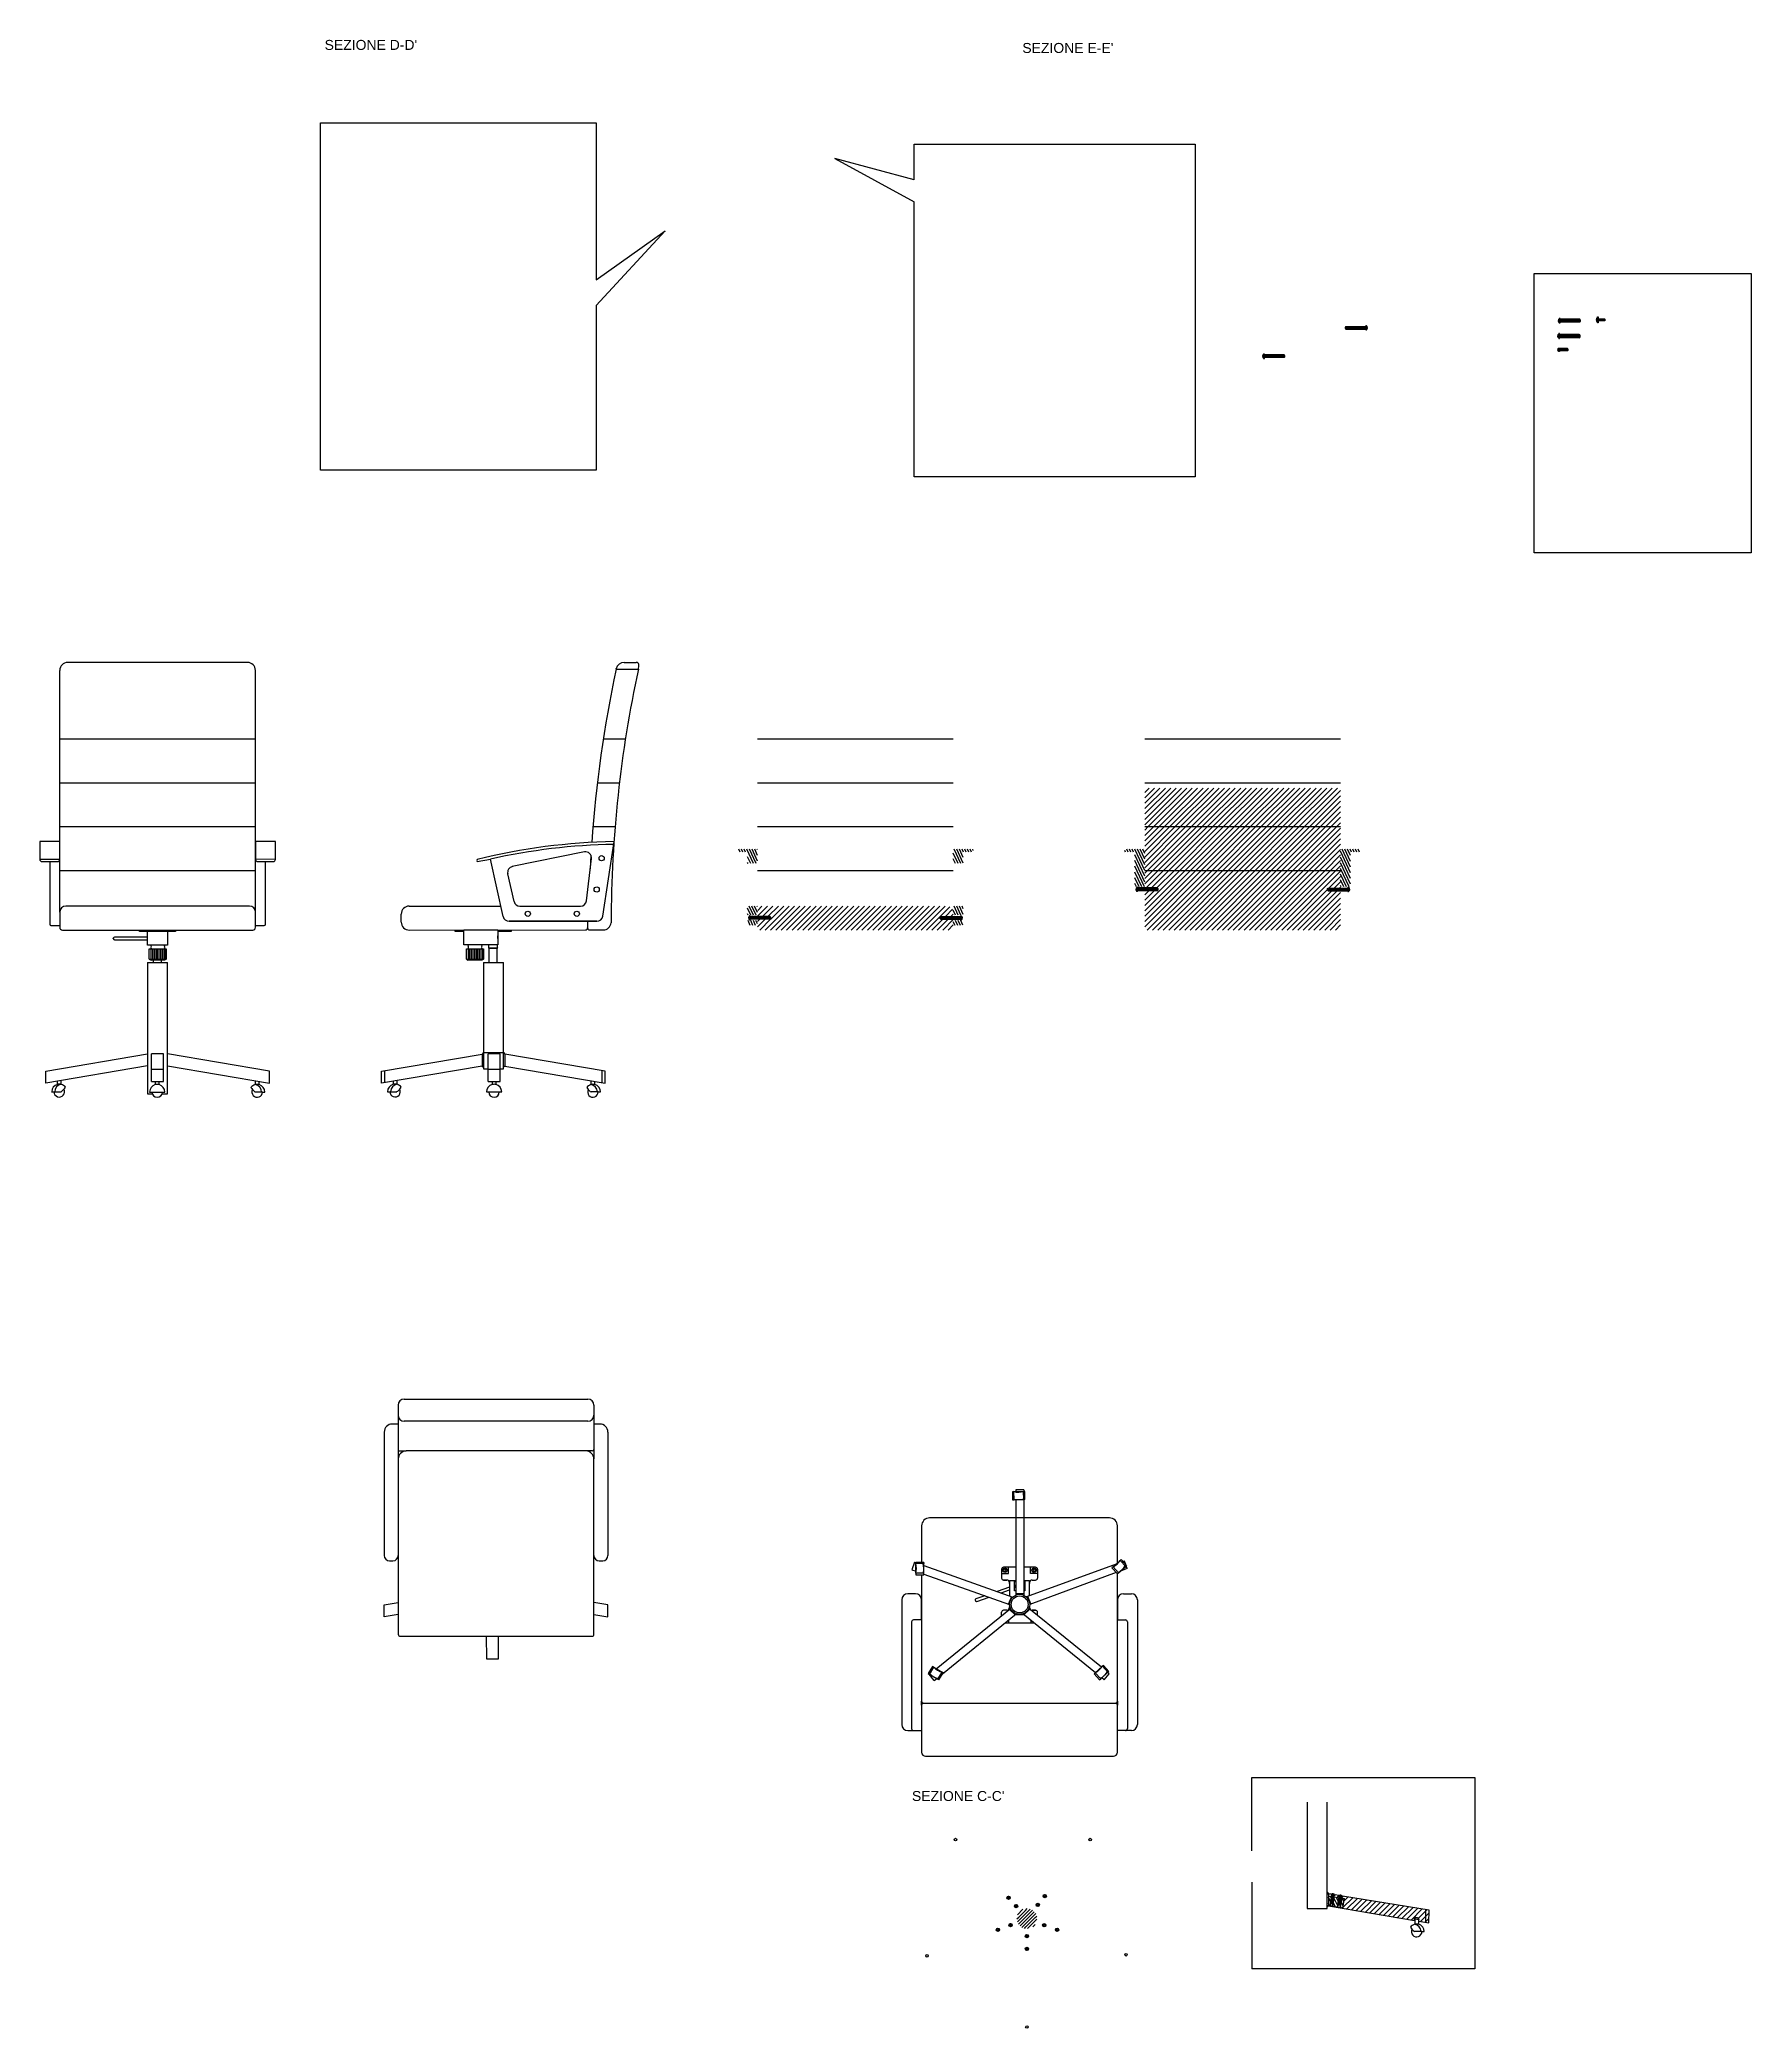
# Model space of a CAD drawing. Header units: millimetres. Extents: x -1085 to 5268, y 134 to 2619.
# Drawn here: x 3938.2 to 4366.7, y 896 to 1393.6 of the extents above; entities that cross this region are included whole.
import ezdxf

# ---------------------------------------------------------------- set-up
doc = ezdxf.new("R2010")
doc.units = ezdxf.units.MM
doc.styles.get("Standard").update_dxf_attribs({"font": 'arial.ttf'})
pattern_1 = [(45, (1871.6144, -69.7985), (-0.6735192, 0.6735192), [])]
pattern_2 = [(115, (1871.6144, -69.79846), (-0.54673017, -0.25494447), [])]
pattern_3 = [(45, (1871.6144, -69.79846), (-0.42656217, 0.42656217), [])]

msp = doc.modelspace()

# ---------------------------------------------------------------- texts
at = {"char_height": 2.5, "attachment_point": 1}
for s, width, insert in [("SEZIONE D-D'", 60.1527, (4009.53, 1393.59)), ("SEZIONE E-E'", 47.4359, (4184.2, 1392.83)), ("SEZIONE C-C'", 42.6733, (4156.56, 955.33))]:
    msp.add_mtext_dynamic_manual_height_columns(s, width=width, gutter_width=12.5, heights=[0], dxfattribs=dict(at, insert=insert))

# ---------------------------------------------------------------- blocks, each defined once
blk = doc.blocks.new('viti3')
for p, q in [((-1.24, 0), (0.35, 0)), ((-1.14, -0.5), (-1.18, 0)), ((-1.02, -0.5), (-1.06, 0)), ((-0.9, -0.5), (-0.94, 0)), ((-0.78, -0.5), (-0.82, 0)), ((-0.66, -0.5), (-0.71, 0)), ((-0.55, -0.5), (-0.59, 0)), ((-0.08, -0.5), (-0.12, 0)), ((0.04, -0.5), (0, 0)), ((0.16, -0.5), (0.12, 0)), ((0.28, -0.5), (0.24, 0)), ((0.4, -0.5), (0.35, 0)), ((0.35, 0), (0.4, 0)), ((0.4, -0.5), (-1.24, -0.5)), ((-0.43, -0.5), (-0.47, 0)), ((-0.31, -0.5), (-0.35, 0)), ((-0.19, -0.5), (-0.24, 0)), ((0.4, -0.5), (0.4, -0.5)), ((0.45, -0.04), (0.45, -0.46))]:
    blk.add_line(p, q)
blk.add_lwpolyline([(-1.41, -0.98), (-1.41, 0.47, -0.414214), (-1.37, 0.5), (-1.27, 0.5, -0.414214), (-1.24, 0.47), (-1.24, -0.98, -0.414214), (-1.27, -1.01), (-1.37, -1.01, -0.414214)], format="xyb", close=True)
for centre, radius, start, end in [((-1.06, -0.25), 0.684, 120.5102, 239.4898), ((0.4, -0.04), 0.0421, 0, 90), ((0.4, -0.46), 0.0421, 270, 0)]:
    blk.add_arc(centre, radius, start, end)

# ---------------------------------------------------------------- hatches: boundary and pattern name
h = msp.add_hatch()
h.set_pattern_fill('ANSI31', color=256, scale=0.3)
h.set_pattern_definition(pattern_1)
h.paths.add_polyline_path([(4263.87, 1180.64), (4260.72, 1180.64), (4260.71, 1180.65), (4260.6, 1180.65), (4260.6, 1181.34), (4263.87, 1181.34), (4263.87, 1181.54), (4263.87, 1185.69), (4214.87, 1185.69), (4214.87, 1181.34), (4217.98, 1181.34), (4218.14, 1181.34), (4218.14, 1180.65), (4214.87, 1180.65), (4214.87, 1180.45), (4214.87, 1171.5, 0.414286), (4215.57, 1170.8), (4263.17, 1170.81, 0.414142), (4263.87, 1171.51)])
h.paths.add_polyline_path([(4263.87, 1206.34), (4214.87, 1206.34), (4214.87, 1196.69), (4263.87, 1196.69)])
h = msp.add_hatch()
h.set_pattern_fill('ANSI31', color=256, scale=0.3)
h.set_pattern_definition(pattern_1)
h.paths.add_polyline_path([(4263.87, 1196.69), (4214.87, 1196.69), (4214.87, 1185.69), (4263.87, 1185.69)])
h = msp.add_hatch()
h.set_pattern_fill('ANSI31', color=256, scale=0.19, angle=70)
h.set_pattern_definition(pattern_2)
h.paths.add_polyline_path([(4115.42, 1176.79), (4115.42, 1174.5), (4117.92, 1174.5), (4117.92, 1175.31), (4117.92, 1176.79)])
h.paths.add_polyline_path([(4117.92, 1173.2), (4115.42, 1173.2), (4115.42, 1172.27, 0.414214), (4115.72, 1171.97), (4117.92, 1171.97)])
h.paths.add_polyline_path([(4117.92, 1190.34), (4115.42, 1190.34), (4115.42, 1187.47), (4117.92, 1187.47)])
h.paths.add_polyline_path([(4117.92, 1191.04), (4112.92, 1191.04), (4112.92, 1190.34), (4117.92, 1190.34)])
h.paths.add_polyline_path([(4169.42, 1176.79), (4166.92, 1176.79), (4166.92, 1175.31), (4166.92, 1174.5), (4169.42, 1174.5)])
h.paths.add_polyline_path([(4169.42, 1173.2), (4166.92, 1173.2), (4166.92, 1171.97), (4169.12, 1171.97, 0.414214), (4169.42, 1172.27)])
h.paths.add_polyline_path([(4169.42, 1190.34), (4166.92, 1190.34), (4166.92, 1187.47), (4169.42, 1187.47)])
h.paths.add_polyline_path([(4171.92, 1191.04), (4166.92, 1191.04), (4166.92, 1190.34), (4171.92, 1190.34)])
h.paths.add_polyline_path([(4214.87, 1190.34), (4212.37, 1190.34), (4212.37, 1181.65), (4214.87, 1181.65)])
h.paths.add_polyline_path([(4214.87, 1191.04), (4209.87, 1191.04), (4209.87, 1190.34), (4214.87, 1190.34)])
h.paths.add_polyline_path([(4268.87, 1191.04), (4263.87, 1191.04), (4263.87, 1190.34), (4268.87, 1190.34)])
h.paths.add_polyline_path([(4266.37, 1190.34), (4263.87, 1190.34), (4263.87, 1181.65), (4266.37, 1181.65)])
h = msp.add_hatch()
h.set_pattern_fill('ANSI31', color=256, scale=0.3)
h.set_pattern_definition(pattern_1)
h.paths.add_polyline_path([(4166.92, 1175.31, 0.414214), (4165.42, 1176.81), (4119.42, 1176.81, 0.414214), (4117.92, 1175.31), (4117.92, 1174.19), (4121.2, 1174.19), (4121.2, 1173.51), (4117.92, 1173.51), (4117.92, 1173.3), (4117.92, 1171.5, 0.414286), (4118.63, 1170.8), (4166.23, 1170.81, 0.414142), (4166.92, 1171.51), (4166.92, 1173.2), (4166.92, 1173.3), (4166.92, 1173.51), (4164.35, 1173.51), (4163.65, 1173.51), (4163.65, 1174.19), (4166.92, 1174.19), (4166.92, 1174.4), (4166.92, 1174.5)])
h = msp.add_hatch()
h.set_pattern_fill('ANSI31', color=256, scale=0.19)
h.set_pattern_definition(pattern_3)
h.paths.add_polyline_path([(4182.82, 923.4, 1), (4187.86, 923.4, 1)])
h.paths.add_polyline_path([(4187.44, 923.4, -1), (4183.24, 923.4, -1)], flags=16)
h = msp.add_hatch()
h.set_pattern_fill('ANSI31', color=256, scale=0.3)
h.set_pattern_definition(pattern_1)
h.paths.add_polyline_path([(4264.35, 929.04), (4264.26, 928.97), (4264.24, 928.83, -0.414214), (4264.22, 928.82), (4264.15, 928.83), (4264.1, 928.51), (4264.81, 928.4), (4264.44, 926.13), (4260.81, 926.75), (4260.81, 926.71), (4260.48, 926.45), (4260.48, 926.35), (4260.81, 926.61), (4282.38, 922.94), (4282.38, 923.33, 0.304606), (4282.38, 923.44), (4282.38, 923.81), (4283.42, 923.63), (4283.42, 923.29, 0.297493), (4283.42, 923.18), (4283.42, 922.76), (4285.19, 922.46), (4285.19, 925.68)])
h.paths.add_polyline_path([(4263.53, 928.93), (4263.45, 928.94, -0.414214), (4263.43, 928.96), (4263.45, 929.09), (4263.4, 929.19), (4262.48, 929.34), (4262.4, 929.27), (4262.32, 928.8), (4263.48, 928.61)])
h.paths.add_polyline_path([(4261.59, 929.39), (4261.53, 929.49), (4260.81, 929.61), (4260.48, 930), (4260.48, 929.9), (4260.81, 929.51), (4260.81, 929.04), (4261.51, 928.93)])
h.paths.add_polyline_path([(4286.01, 925.55), (4285.19, 925.68), (4285.19, 922.46), (4285.98, 922.33)])
h = msp.add_hatch()
h.set_pattern_fill('ANSI31', color=256, scale=0.19, angle=70)
h.set_pattern_definition(pattern_2)
h.paths.add_polyline_path([(4263.48, 928.61), (4262.23, 928.81), (4261.96, 927.12), (4261.87, 926.57), (4263.11, 926.36)])
h.paths.add_polyline_path([(4261.61, 928.91), (4261.34, 927.22), (4261.34, 927.22), (4261.61, 928.91), (4261.61, 928.91), (4261.29, 926.91), (4261.25, 926.67), (4260.81, 926.75), (4260.81, 929.04), (4261.61, 928.91), (4261.34, 927.22), (4261.34, 927.22)])
h.paths.add_polyline_path([(4264.81, 928.4), (4264.1, 928.51), (4263.83, 926.83), (4263.73, 926.25), (4264.44, 926.13)])
h = msp.add_hatch()
h.set_pattern_fill('ANSI31', color=256, scale=0.19)
h.set_pattern_definition(pattern_3)
h.paths.add_polyline_path([(4187.44, 923.4, 1), (4183.24, 923.4, 1)])

# ---------------------------------------------------------------- linework, layer by layer
for p, q in [((4157.09, 1358.56), (4137.25, 1363.89)), ((4137.25, 1363.89), (4157.09, 1353.03)), ((4077.48, 1333.55), (4094.82, 1345.83)), ((4094.82, 1345.83), (4077.48, 1327.15)), ((4318.59, 1323.84), (4318.59, 1322.8)), ((4265.36, 1321.19), (4265.25, 1321.88)), ((4265.51, 1321.19), (4265.4, 1321.88)), ((4265.66, 1321.19), (4265.55, 1321.88)), ((4265.81, 1321.19), (4265.7, 1321.88)), ((4265.96, 1321.19), (4265.85, 1321.88)), ((4266.11, 1321.19), (4266, 1321.88)), ((4266.26, 1321.19), (4266.15, 1321.88)), ((4266.41, 1321.19), (4266.3, 1321.88)), ((4266.56, 1321.19), (4266.45, 1321.88)), ((4266.71, 1321.19), (4266.6, 1321.88)), ((4266.86, 1321.19), (4266.75, 1321.88)), ((4267.01, 1321.19), (4266.9, 1321.88)), ((4267.16, 1321.19), (4267.05, 1321.88)), ((4267.31, 1321.19), (4267.2, 1321.88)), ((4267.31, 1321.19), (4267.2, 1321.88)), ((4267.46, 1321.19), (4267.35, 1321.88)), ((4267.61, 1321.19), (4267.5, 1321.88)), ((4267.76, 1321.19), (4267.65, 1321.88)), ((4267.91, 1321.19), (4267.8, 1321.88)), ((4268.06, 1321.19), (4267.95, 1321.88)), ((4268.21, 1321.19), (4268.1, 1321.88)), ((4268.36, 1321.19), (4268.25, 1321.88)), ((4268.51, 1321.19), (4268.4, 1321.88)), ((4268.66, 1321.19), (4268.55, 1321.88)), ((4268.81, 1321.19), (4268.7, 1321.88)), ((4268.96, 1321.19), (4268.85, 1321.88)), ((4269.11, 1321.19), (4269, 1321.88)), ((4269.26, 1321.19), (4269.15, 1321.88)), ((4269.41, 1321.19), (4269.3, 1321.88)), ((4269.56, 1321.19), (4269.45, 1321.88)), ((4269.71, 1321.19), (4269.6, 1321.88)), ((4269.86, 1321.19), (4269.75, 1321.88)), ((4270.01, 1321.19), (4269.9, 1321.88)), ((4270.34, 1321.02), (4270.34, 1322.06)), ((4318.46, 1320.06), (4318.46, 1318.91)), ((4318.49, 1318.88), (4318.63, 1318.88)), ((4318.79, 1319.88), (4318.94, 1319)), ((4318.92, 1323.67), (4319.03, 1322.98)), ((4318.94, 1319.88), (4319.09, 1319)), ((4319.07, 1323.67), (4319.18, 1322.98)), ((4319.09, 1319.88), (4319.24, 1319)), ((4319.22, 1323.67), (4319.33, 1322.98)), ((4319.24, 1319.88), (4319.39, 1319)), ((4319.37, 1323.67), (4319.48, 1322.98)), ((4319.39, 1319.88), (4319.54, 1319)), ((4319.52, 1323.67), (4319.63, 1322.98)), ((4319.54, 1319.88), (4319.69, 1319)), ((4319.67, 1323.67), (4319.78, 1322.98)), ((4319.69, 1319.88), (4319.84, 1319)), ((4319.82, 1323.67), (4319.93, 1322.98)), ((4319.84, 1319.88), (4319.99, 1319)), ((4319.97, 1323.67), (4320.08, 1322.98)), ((4319.99, 1319.88), (4320.14, 1319)), ((4320.12, 1323.67), (4320.23, 1322.98)), ((4320.14, 1319.88), (4320.29, 1319)), ((4320.27, 1323.67), (4320.38, 1322.98)), ((4320.29, 1319.88), (4320.44, 1319)), ((4320.42, 1323.67), (4320.53, 1322.98)), ((4320.44, 1319.88), (4320.59, 1319)), ((4320.57, 1323.67), (4320.68, 1322.98)), ((4320.59, 1319.88), (4320.74, 1319)), ((4320.72, 1323.67), (4320.83, 1322.98)), ((4320.74, 1319.88), (4320.89, 1319)), ((4320.87, 1323.67), (4320.98, 1322.98)), ((4320.89, 1319.88), (4321.04, 1319)), ((4321.02, 1323.67), (4321.13, 1322.98)), ((4321.04, 1319.88), (4321.19, 1319)), ((4321.17, 1323.67), (4321.28, 1322.98)), ((4321.19, 1319.88), (4321.34, 1319)), ((4321.32, 1323.67), (4321.43, 1322.98)), ((4321.34, 1319.88), (4321.49, 1319)), ((4321.47, 1323.67), (4321.58, 1322.98)), ((4321.49, 1319.88), (4321.64, 1319)), ((4321.49, 1319.88), (4321.64, 1319)), ((4321.62, 1323.67), (4321.73, 1322.98)), ((4321.62, 1323.67), (4321.73, 1322.98)), ((4321.64, 1319.88), (4321.79, 1319)), ((4321.77, 1323.67), (4321.88, 1322.98)), ((4321.79, 1319.88), (4321.94, 1319)), ((4321.92, 1323.67), (4322.03, 1322.98)), ((4321.94, 1319.88), (4322.09, 1319)), ((4322.07, 1323.67), (4322.18, 1322.98)), ((4322.09, 1319.88), (4322.24, 1319)), ((4322.22, 1323.67), (4322.33, 1322.98)), ((4322.24, 1319.88), (4322.39, 1319)), ((4322.37, 1323.67), (4322.48, 1322.98)), ((4322.39, 1319.88), (4322.54, 1319)), ((4322.52, 1323.67), (4322.63, 1322.98)), ((4322.54, 1319.88), (4322.69, 1319)), ((4322.67, 1323.67), (4322.78, 1322.98)), ((4322.69, 1319.88), (4322.84, 1319)), ((4322.82, 1323.67), (4322.93, 1322.98)), ((4322.84, 1319.88), (4322.99, 1319)), ((4322.97, 1323.67), (4323.08, 1322.98)), ((4322.99, 1319.88), (4323.14, 1319)), ((4323.12, 1323.67), (4323.23, 1322.98)), ((4323.14, 1319.88), (4323.29, 1319)), ((4323.27, 1323.67), (4323.38, 1322.98)), ((4323.29, 1319.88), (4323.44, 1319)), ((4323.42, 1323.67), (4323.53, 1322.98)), ((4323.44, 1319.88), (4323.59, 1319)), ((4323.57, 1323.67), (4323.68, 1322.98)), ((4323.6, 1319.01), (4323.72, 1319.12)), ((4244.58, 1314.94), (4244.58, 1313.91)), ((4244.92, 1314.77), (4245.03, 1314.09)), ((4245.07, 1314.77), (4245.18, 1314.09)), ((4245.22, 1314.77), (4245.33, 1314.09)), ((4245.37, 1314.77), (4245.48, 1314.09)), ((4245.52, 1314.77), (4245.63, 1314.09)), ((4245.67, 1314.77), (4245.78, 1314.09)), ((4245.82, 1314.77), (4245.93, 1314.09)), ((4245.97, 1314.77), (4246.08, 1314.09)), ((4246.12, 1314.77), (4246.23, 1314.09)), ((4246.27, 1314.77), (4246.38, 1314.09)), ((4246.42, 1314.77), (4246.53, 1314.09)), ((4246.57, 1314.77), (4246.68, 1314.09)), ((4246.72, 1314.77), (4246.83, 1314.09)), ((4246.87, 1314.77), (4246.98, 1314.09)), ((4247.02, 1314.77), (4247.13, 1314.09)), ((4247.17, 1314.77), (4247.28, 1314.09)), ((4247.32, 1314.77), (4247.43, 1314.09)), ((4247.47, 1314.77), (4247.58, 1314.09)), ((4247.62, 1314.77), (4247.73, 1314.09)), ((4247.62, 1314.77), (4247.73, 1314.09)), ((4247.77, 1314.77), (4247.88, 1314.09)), ((4247.92, 1314.77), (4248.03, 1314.09)), ((4248.07, 1314.77), (4248.18, 1314.09)), ((4248.22, 1314.77), (4248.33, 1314.09)), ((4248.37, 1314.77), (4248.48, 1314.09)), ((4248.52, 1314.77), (4248.63, 1314.09)), ((4248.67, 1314.77), (4248.78, 1314.09)), ((4248.82, 1314.77), (4248.93, 1314.09)), ((4248.97, 1314.77), (4249.08, 1314.09)), ((4249.12, 1314.77), (4249.23, 1314.09)), ((4249.27, 1314.77), (4249.38, 1314.09)), ((4249.42, 1314.77), (4249.53, 1314.09)), ((4249.57, 1314.77), (4249.68, 1314.09)), ((4318.76, 1316.37), (4318.86, 1315.75)), ((4318.91, 1316.37), (4319.01, 1315.75)), ((4319.06, 1316.37), (4319.16, 1315.75)), ((4319.21, 1316.37), (4319.31, 1315.75)), ((4319.36, 1316.37), (4319.46, 1315.75)), ((4319.51, 1316.37), (4319.61, 1315.75)), ((4319.66, 1316.37), (4319.76, 1315.75)), ((4319.81, 1316.37), (4319.91, 1315.75)), ((4319.96, 1316.37), (4320.06, 1315.75)), ((4320.11, 1316.37), (4320.21, 1315.75)), ((4320.26, 1316.37), (4320.36, 1315.75)), ((4320.41, 1316.37), (4320.51, 1315.75)), ((4320.56, 1316.37), (4320.66, 1315.76)), ((3943.23, 1175.31), (3943.23, 1235.8)), ((3990.23, 1237.8), (3945.23, 1237.8)), ((3992.23, 1175.37), (3992.23, 1235.8)), ((4082.53, 1236.14), (4082.55, 1236.23)), ((4082.53, 1236.14), (4088.08, 1236.14)), ((4084.5, 1237.8), (4087.54, 1237.8)), ((4088.08, 1236.14), (4088.23, 1236.97)), ((3943.23, 1218.69), (3992.23, 1218.69)), ((4079.3, 1218.69), (4084.85, 1218.69)), ((4117.92, 1218.69), (4166.92, 1218.69)), ((4214.87, 1218.69), (4263.87, 1218.69)), ((3943.23, 1207.69), (3992.23, 1207.69)), ((4077.8, 1207.69), (4083.35, 1207.69)), ((4117.92, 1207.69), (4166.92, 1207.69)), ((4214.87, 1207.69), (4263.87, 1207.69)), ((3943.23, 1196.69), (3992.23, 1196.69)), ((4076.71, 1196.69), (4082.26, 1196.69)), ((4117.92, 1196.69), (4166.92, 1196.69)), ((4214.87, 1196.69), (4263.87, 1196.69)), ((3943.23, 1192.97), (3940.73, 1192.97)), ((4074.55, 1190.36), (4056.52, 1186.68)), ((4076.21, 1189.52), (4076.04, 1186.11)), ((4079.16, 1174.31), (4081.98, 1192.94)), ((3943.23, 1188.47), (3938.23, 1188.47)), ((3940.73, 1187.97), (3940.73, 1172.27)), ((3943.23, 1185.69), (3992.23, 1185.69)), ((3997.23, 1188.51), (3992.23, 1188.47)), ((3994.73, 1172.27), (3994.73, 1187.97)), ((4047.74, 1187.94), (4051.08, 1188.56)), ((4054.25, 1174.18), (4051.08, 1188.56)), ((4056.96, 1177.95), (4055.37, 1184.87)), ((4075.11, 1178.12), (4076.34, 1188.72)), ((4117.92, 1185.69), (4166.92, 1185.69)), ((4214.87, 1185.69), (4263.87, 1185.69)), ((4212.85, 1181.51), (4212.85, 1180.47)), ((4213.03, 1181.54), (4212.88, 1181.54)), ((4213.03, 1180.44), (4212.88, 1180.44)), ((4213.06, 1180.47), (4213.06, 1181.51)), ((4217.98, 1181.34), (4213.06, 1181.34)), ((4217.98, 1180.65), (4213.06, 1180.65)), ((4213.19, 1181.34), (4213.3, 1180.65)), ((4213.34, 1181.34), (4213.45, 1180.65)), ((4213.49, 1181.34), (4213.6, 1180.65)), ((4213.64, 1181.34), (4213.75, 1180.65)), ((4213.79, 1181.34), (4213.9, 1180.65)), ((4213.94, 1181.34), (4214.05, 1180.65)), ((4214.09, 1181.34), (4214.2, 1180.65)), ((4214.24, 1181.34), (4214.35, 1180.65)), ((4214.39, 1181.34), (4214.5, 1180.65)), ((4214.54, 1181.34), (4214.65, 1180.65)), ((4214.69, 1181.34), (4214.8, 1180.65)), ((4214.84, 1181.34), (4214.95, 1180.65)), ((4214.99, 1181.34), (4215.1, 1180.65)), ((4215.14, 1181.34), (4215.25, 1180.65)), ((4215.29, 1181.34), (4215.4, 1180.65)), ((4215.44, 1181.34), (4215.55, 1180.65)), ((4215.59, 1181.34), (4215.7, 1180.65)), ((4215.74, 1181.34), (4215.85, 1180.65)), ((4215.89, 1181.34), (4216, 1180.65)), ((4215.89, 1181.34), (4216, 1180.65)), ((4216.04, 1181.34), (4216.15, 1180.65)), ((4216.19, 1181.34), (4216.3, 1180.65)), ((4216.34, 1181.34), (4216.45, 1180.65)), ((4216.49, 1181.34), (4216.6, 1180.65)), ((4216.64, 1181.34), (4216.75, 1180.65)), ((4216.79, 1181.34), (4216.9, 1180.65)), ((4216.94, 1181.34), (4217.05, 1180.65)), ((4217.09, 1181.34), (4217.2, 1180.65)), ((4217.24, 1181.34), (4217.35, 1180.65)), ((4217.39, 1181.34), (4217.5, 1180.65)), ((4217.54, 1181.34), (4217.65, 1180.65)), ((4217.69, 1181.34), (4217.8, 1180.65)), ((4217.84, 1181.34), (4217.95, 1180.65)), ((4218.11, 1181.22), (4218, 1181.33)), ((4218.11, 1180.77), (4218, 1180.66)), ((4218.12, 1181.2), (4218.12, 1180.79)), ((4260.6, 1180.79), (4260.6, 1181.19)), ((4260.61, 1181.21), (4260.71, 1181.32)), ((4260.61, 1180.76), (4260.71, 1180.65)), ((4260.74, 1181.33), (4265.66, 1181.33)), ((4260.74, 1180.64), (4265.66, 1180.64)), ((4260.88, 1180.64), (4260.77, 1181.33)), ((4261.03, 1180.64), (4260.92, 1181.33)), ((4261.18, 1180.64), (4261.07, 1181.33)), ((4261.33, 1180.64), (4261.22, 1181.33)), ((4261.48, 1180.64), (4261.37, 1181.33)), ((4261.63, 1180.64), (4261.52, 1181.33)), ((4261.78, 1180.64), (4261.67, 1181.33)), ((4261.93, 1180.64), (4261.82, 1181.33)), ((4262.08, 1180.64), (4261.97, 1181.33)), ((4262.23, 1180.64), (4262.12, 1181.33)), ((4262.38, 1180.64), (4262.27, 1181.33)), ((4262.53, 1180.64), (4262.42, 1181.33)), ((4262.68, 1180.64), (4262.57, 1181.33)), ((4262.83, 1180.64), (4262.72, 1181.33)), ((4262.83, 1180.64), (4262.72, 1181.33)), ((4262.98, 1180.64), (4262.87, 1181.33)), ((4263.13, 1180.64), (4263.02, 1181.33)), ((4263.28, 1180.64), (4263.17, 1181.33)), ((4263.43, 1180.64), (4263.32, 1181.33)), ((4263.58, 1180.64), (4263.47, 1181.33)), ((4263.73, 1180.64), (4263.62, 1181.33)), ((4263.88, 1180.64), (4263.77, 1181.33)), ((4264.03, 1180.64), (4263.92, 1181.33)), ((4264.18, 1180.64), (4264.07, 1181.33)), ((4264.33, 1180.64), (4264.22, 1181.33)), ((4264.48, 1180.64), (4264.37, 1181.33)), ((4264.63, 1180.64), (4264.52, 1181.33)), ((4264.78, 1180.64), (4264.67, 1181.33)), ((4264.93, 1180.64), (4264.82, 1181.33)), ((4265.08, 1180.64), (4264.97, 1181.33)), ((4265.23, 1180.64), (4265.12, 1181.33)), ((4265.38, 1180.64), (4265.27, 1181.33)), ((4265.53, 1180.64), (4265.42, 1181.33)), ((4265.66, 1181.51), (4265.66, 1180.47)), ((4265.69, 1181.54), (4265.83, 1181.54)), ((4265.69, 1180.44), (4265.83, 1180.44)), ((4265.86, 1180.47), (4265.86, 1181.51)), ((3943.23, 1175.31), (3943.23, 1171.5)), ((3990.73, 1176.81), (3944.73, 1176.81)), ((3992.23, 1171.51), (3992.23, 1175.31)), ((4028.72, 1172.82), (4028.72, 1174.82)), ((4030.72, 1176.82), (4053.67, 1176.82)), ((4058.42, 1176.79), (4073.62, 1176.79)), ((3941.03, 1171.97), (3943.23, 1171.97)), ((3943.93, 1170.8), (3991.53, 1170.81)), ((3992.23, 1171.97), (3994.43, 1171.97)), ((4030.72, 1170.82), (4074.86, 1170.83)), ((4042.23, 1170.45), (4042.23, 1170.83)), ((4044.36, 1170.45), (4042.23, 1170.45)), ((4056.2, 1170.45), (4052.92, 1170.45)), ((4077.67, 1173.01), (4055.71, 1173.01)), ((4055.71, 1173.01), (4077.67, 1173.01)), ((4056.2, 1170.83), (4056.2, 1170.45)), ((4075.36, 1173.01), (4075.36, 1171.33)), ((4075.86, 1170.83), (4079.28, 1170.83)), ((4115.89, 1174.37), (4115.89, 1173.33)), ((4116.22, 1174.19), (4116.33, 1173.51)), ((4116.37, 1174.19), (4116.48, 1173.51)), ((4116.52, 1174.19), (4116.63, 1173.51)), ((4116.67, 1174.19), (4116.78, 1173.51)), ((4116.82, 1174.19), (4116.93, 1173.51)), ((4116.97, 1174.19), (4117.08, 1173.51)), ((4117.12, 1174.19), (4117.23, 1173.51)), ((4117.27, 1174.19), (4117.38, 1173.51)), ((4117.42, 1174.19), (4117.53, 1173.51)), ((4117.57, 1174.19), (4117.68, 1173.51)), ((4117.72, 1174.19), (4117.83, 1173.51)), ((4117.87, 1174.19), (4117.98, 1173.51)), ((4118.02, 1174.19), (4118.13, 1173.51)), ((4118.17, 1174.19), (4118.28, 1173.51)), ((4118.32, 1174.19), (4118.43, 1173.51)), ((4118.47, 1174.19), (4118.58, 1173.51)), ((4118.62, 1174.19), (4118.73, 1173.51)), ((4118.77, 1174.19), (4118.88, 1173.51)), ((4118.92, 1174.19), (4119.03, 1173.51)), ((4118.92, 1174.19), (4119.03, 1173.51)), ((4119.07, 1174.19), (4119.18, 1173.51)), ((4119.22, 1174.19), (4119.33, 1173.51)), ((4119.37, 1174.19), (4119.48, 1173.51)), ((4119.52, 1174.19), (4119.63, 1173.51)), ((4119.67, 1174.19), (4119.78, 1173.51)), ((4119.82, 1174.19), (4119.93, 1173.51)), ((4119.97, 1174.19), (4120.08, 1173.51)), ((4120.12, 1174.19), (4120.23, 1173.51)), ((4120.27, 1174.19), (4120.38, 1173.51)), ((4120.42, 1174.19), (4120.53, 1173.51)), ((4120.57, 1174.19), (4120.68, 1173.51)), ((4120.72, 1174.19), (4120.83, 1173.51)), ((4120.87, 1174.19), (4120.98, 1173.51)), ((4163.93, 1173.51), (4163.82, 1174.19)), ((4164.08, 1173.51), (4163.97, 1174.19)), ((4164.23, 1173.51), (4164.12, 1174.19)), ((4164.38, 1173.51), (4164.27, 1174.19)), ((4164.53, 1173.51), (4164.42, 1174.19)), ((4164.68, 1173.51), (4164.57, 1174.19)), ((4164.83, 1173.51), (4164.72, 1174.19)), ((4164.98, 1173.51), (4164.87, 1174.19)), ((4165.13, 1173.51), (4165.02, 1174.19)), ((4165.28, 1173.51), (4165.17, 1174.19)), ((4165.43, 1173.51), (4165.32, 1174.19)), ((4165.58, 1173.51), (4165.47, 1174.19)), ((4165.73, 1173.51), (4165.62, 1174.19)), ((4165.88, 1173.51), (4165.77, 1174.19)), ((4165.88, 1173.51), (4165.77, 1174.19)), ((4166.03, 1173.51), (4165.92, 1174.19)), ((4166.18, 1173.51), (4166.07, 1174.19)), ((4166.33, 1173.51), (4166.22, 1174.19)), ((4166.48, 1173.51), (4166.37, 1174.19)), ((4166.63, 1173.51), (4166.52, 1174.19)), ((4166.78, 1173.51), (4166.67, 1174.19)), ((4166.93, 1173.51), (4166.82, 1174.19)), ((4167.08, 1173.51), (4166.97, 1174.19)), ((4167.23, 1173.51), (4167.12, 1174.19)), ((4167.38, 1173.51), (4167.27, 1174.19)), ((4167.53, 1173.51), (4167.42, 1174.19)), ((4167.68, 1173.51), (4167.57, 1174.19)), ((4167.83, 1173.51), (4167.72, 1174.19)), ((4167.98, 1173.51), (4167.87, 1174.19)), ((4168.13, 1173.51), (4168.02, 1174.19)), ((4168.28, 1173.51), (4168.17, 1174.19)), ((4168.43, 1173.51), (4168.32, 1174.19)), ((4168.58, 1173.51), (4168.47, 1174.19)), ((4168.91, 1173.33), (4168.91, 1174.37)), ((3956.64, 1168.69), (3956.64, 1168.77)), ((3965.23, 1169.07), (3956.94, 1169.07)), ((3956.94, 1168.39), (3965.23, 1168.39)), ((3965.65, 1166.12), (3969.89, 1166.12)), ((3966.05, 1166.12), (3966.05, 1163.51)), ((3966.45, 1166.12), (3966.45, 1163.51)), ((3966.85, 1166.12), (3966.85, 1163.51)), ((3967.25, 1166.12), (3967.25, 1163.51)), ((3967.65, 1166.12), (3967.65, 1163.51)), ((3968.05, 1166.12), (3968.05, 1163.51)), ((3968.45, 1166.12), (3968.45, 1163.51)), ((3968.85, 1166.12), (3968.85, 1163.51)), ((3969.25, 1166.12), (3969.25, 1163.51)), ((3969.65, 1166.12), (3969.65, 1163.51)), ((4045.04, 1166.14), (4049.28, 1166.14)), ((4045.44, 1166.14), (4045.44, 1163.53)), ((4045.84, 1166.14), (4045.84, 1163.53)), ((4046.24, 1166.14), (4046.24, 1163.53)), ((4046.64, 1166.14), (4046.64, 1163.53)), ((4047.04, 1166.14), (4047.04, 1163.53)), ((4047.44, 1166.14), (4047.44, 1163.53)), ((4047.84, 1166.14), (4047.84, 1163.53)), ((4048.24, 1166.14), (4048.24, 1163.53)), ((4048.64, 1166.14), (4048.64, 1163.53)), ((4049.04, 1166.14), (4049.04, 1163.53)), ((4050.7, 1166.19), (4050.54, 1166.37)), ((4050.7, 1162.67), (4050.7, 1166.19)), ((4052.69, 1166.19), (4050.7, 1166.19)), ((4052.85, 1166.37), (4052.69, 1166.19)), ((4052.7, 1162.67), (4052.69, 1166.19)), ((4052.92, 1168.71), (4052.92, 1169.39)), ((3965.23, 1162.66), (3965.23, 1129.8)), ((3965.23, 1162.66), (3970.23, 1162.66)), ((3965.65, 1163.51), (3969.89, 1163.51)), ((3965.65, 1163.51), (3966.08, 1163.28)), ((3966.73, 1162.66), (3966.73, 1163.28)), ((3968.73, 1162.66), (3968.73, 1163.28)), ((3969.89, 1163.51), (3969.46, 1163.28)), ((3970.23, 1129.8), (3970.23, 1162.66)), ((4045.04, 1163.53), (4049.28, 1163.53)), ((4045.04, 1163.53), (4045.47, 1163.3)), ((4049.28, 1163.53), (4048.85, 1163.3)), ((4049.29, 1162.67), (4049.29, 1136.07)), ((4049.29, 1162.67), (4054.29, 1162.67)), ((4054.29, 1136.07), (4054.29, 1162.67)), ((3966.18, 1132.91), (3966.18, 1139.8)), ((3969.18, 1139.8), (3966.18, 1139.8)), ((3969.18, 1132.91), (3969.18, 1139.8)), ((4049.29, 1140.14), (4048.96, 1139.75)), ((4048.96, 1139.75), (4048.96, 1136.75)), ((4049.29, 1140.14), (4054.29, 1140.15)), ((4050.46, 1132.92), (4050.46, 1139.82)), ((4053.46, 1139.82), (4050.46, 1139.82)), ((4053.46, 1132.92), (4053.46, 1139.82)), ((4054.29, 1140.15), (4054.61, 1139.76)), ((4054.61, 1139.76), (4054.61, 1136.76)), ((3969.18, 1135.92), (3966.18, 1135.92)), ((4024.58, 1132.62), (4024.58, 1135.62)), ((4024.58, 1132.62), (4024.58, 1135.62)), ((4048.96, 1136.75), (4049.29, 1136.49)), ((4049.29, 1136.07), (4050.46, 1136.07)), ((4053.46, 1135.94), (4050.46, 1135.94)), ((4053.49, 1136.07), (4054.29, 1136.07)), ((4054.61, 1136.76), (4054.29, 1136.51)), ((4078.99, 1132.62), (4078.99, 1135.62)), ((4078.99, 1132.62), (4078.99, 1135.62)), ((3941.2, 1130.34), (3941.8, 1130.34)), ((3941.8, 1130.34), (3943.59, 1130.34)), ((3942.62, 1132.96), (3942.62, 1132.19)), ((3943.61, 1132.19), (3943.61, 1133.13)), ((3965.23, 1129.8), (3966.41, 1129.8)), ((3965.73, 1130.27), (3966.33, 1130.27)), ((3966.18, 1132.91), (3969.18, 1132.91)), ((3966.33, 1130.27), (3968.96, 1130.27)), ((3967.15, 1132.91), (3967.15, 1132.12)), ((3968.14, 1132.12), (3968.14, 1132.91)), ((3968.88, 1129.8), (3970.23, 1129.8)), ((3968.96, 1130.27), (3969.56, 1130.27)), ((3992.15, 1133.07), (3992.15, 1132.12)), ((3993.96, 1130.27), (3992.17, 1130.27)), ((3993.14, 1132.12), (3993.14, 1132.91)), ((3993.96, 1130.27), (3994.56, 1130.27)), ((4025.26, 1130.36), (4025.85, 1130.36)), ((4025.85, 1130.36), (4027.65, 1130.36)), ((4026.68, 1132.98), (4026.68, 1132.21)), ((4027.67, 1132.21), (4027.67, 1133.14)), ((4050.04, 1130.29), (4050.63, 1130.29)), ((4050.46, 1132.92), (4053.46, 1132.92)), ((4050.63, 1130.29), (4053.27, 1130.29)), ((4051.46, 1132.92), (4051.46, 1132.13)), ((4052.44, 1132.13), (4052.44, 1132.92)), ((4053.27, 1130.29), (4053.86, 1130.29)), ((4076.21, 1133.09), (4076.21, 1132.13)), ((4078.02, 1130.29), (4076.23, 1130.29)), ((4077.2, 1132.13), (4077.2, 1132.92)), ((4078.02, 1130.29), (4078.62, 1130.29)), ((4027.95, 1051.93), (4027.95, 1049.38)), ((4029.45, 1053.43), (4075.45, 1053.43)), ((4076.95, 1051.93), (4076.95, 1049.38)), ((4024.45, 1045.18), (4024.45, 1014.24)), ((4027.95, 1047.18), (4026.45, 1047.18)), ((4027.95, 1049.38), (4027.95, 1040.83)), ((4027.95, 1047.18), (4027.95, 1038.43)), ((4075.45, 1047.88), (4029.45, 1047.88)), ((4076.95, 1049.38), (4076.95, 1040.83)), ((4078.44, 1047.18), (4076.95, 1047.18)), ((4076.95, 1047.18), (4076.95, 1038.43)), ((4080.44, 1045.18), (4080.44, 1014.24)), ((4028.35, 1040.43), (4029.95, 1040.43)), ((4076.55, 1040.43), (4074.95, 1040.43)), ((4182.08, 1030.26), (4181.7, 1030.25)), ((4181.7, 1030.25), (4181.76, 1028.21)), ((4182.08, 1030.26), (4184.5, 1030.33)), ((4182.14, 1028.22), (4182.08, 1030.26)), ((4184.59, 1030.68), (4182.59, 1030.68)), ((4182.59, 1030.68), (4182.59, 1030.27)), ((4184.55, 1028.29), (4184.5, 1030.33)), ((4184.8, 1030.33), (4184.5, 1030.33)), ((4184.59, 1030.68), (4184.59, 1030.33)), ((4184.85, 1028.3), (4184.8, 1030.33)), ((4181.76, 1028.21), (4182.14, 1028.22)), ((4182.14, 1028.22), (4184.55, 1028.29)), ((4182.59, 1028.24), (4182.59, 1004.39)), ((4184.85, 1028.3), (4184.55, 1028.29)), ((4184.59, 1028.29), (4184.59, 1004.32)), ((4025.75, 1012.94), (4026.65, 1012.94)), ((4078.25, 1012.94), (4079.14, 1012.94)), ((4157.17, 1012.6), (4156.5, 1010.72)), ((4156.5, 1010.72), (4157.6, 1010.33)), ((4157.17, 1012.6), (4157.51, 1012.48)), ((4157.51, 1012.56), (4157.51, 1012.26)), ((4159.55, 1012.56), (4157.51, 1012.56)), ((4159.55, 1012.26), (4157.51, 1012.26)), ((4157.51, 1009.84), (4157.51, 1012.26)), ((4159.54, 1009.84), (4159.55, 1012.26)), ((4159.55, 1012.56), (4159.55, 1012.26)), ((4159.55, 1011.76), (4181.79, 1003.88)), ((4178.99, 1010.83), (4178.99, 1008.64)), ((4182.59, 1011.33), (4179.49, 1011.33)), ((4180.75, 1009.74), (4180.75, 1011.33)), ((4187.49, 1011.33), (4184.59, 1011.33)), ((4207.66, 1012.11), (4185.27, 1003.89)), ((4186.22, 1009.74), (4186.22, 1011.33)), ((4187.99, 1010.83), (4187.99, 1008.64)), ((4206.91, 1011.43), (4206.63, 1011.18)), ((4206.63, 1011.18), (4208, 1009.67)), ((4206.91, 1011.43), (4208.7, 1013.05)), ((4208.28, 1009.92), (4206.91, 1011.43)), ((4208.28, 1009.92), (4210.07, 1011.54)), ((4208.93, 1013.26), (4208.7, 1013.05)), ((4210.07, 1011.54), (4208.7, 1013.05)), ((4210.44, 1011), (4208.73, 1010.37)), ((4210.29, 1011.75), (4208.93, 1013.26)), ((4209.75, 1012.88), (4209.39, 1012.75)), ((4210.07, 1011.99), (4209.75, 1012.88)), ((4210.29, 1011.75), (4210.07, 1011.54)), ((4210.44, 1011), (4210.2, 1011.66)), ((4157.51, 1009.84), (4157.51, 1009.47)), ((4159.54, 1009.84), (4157.51, 1009.84)), ((4157.51, 1009.47), (4159.54, 1009.46)), ((4158.98, 1009.84), (4158.99, 1009.84)), ((4159.54, 1009.46), (4159.54, 1009.84)), ((4159.54, 1009.64), (4181, 1002.04)), ((4180.99, 1006.38), (4177.88, 1005.29)), ((4178.88, 1004.93), (4180.99, 1005.67)), ((4179, 1009.74), (4180.75, 1009.74)), ((4179.49, 1008.14), (4180.34, 1008.14)), ((4180.34, 1008.14), (4179.49, 1008.14)), ((4180.99, 1008.05), (4180.99, 1004.17)), ((4180.99, 1008.05), (4182.59, 1008.05)), ((4184.59, 1008.05), (4185.99, 1008.05)), ((4185.99, 1004.15), (4185.99, 1008.05)), ((4207.7, 1010), (4186.04, 1002.04)), ((4187.97, 1009.74), (4186.22, 1009.74)), ((4186.63, 1008.14), (4187.49, 1008.14)), ((4208, 1009.67), (4208.28, 1009.92)), ((4153.99, 1003.18), (4153.99, 971.94)), ((4157.49, 1004.68), (4155.49, 1004.68)), ((4158.99, 998.17), (4158.99, 1003.18)), ((4162.62, 985.93), (4181.23, 1000.99)), ((4172.41, 1003.05), (4172.44, 1002.98)), ((4174.84, 1004.22), (4172.59, 1003.43)), ((4172.82, 1002.8), (4175.85, 1003.86)), ((4180.34, 1000.58), (4179.49, 1000.58)), ((4181.49, 1003.99), (4180.7, 1002.15)), ((4182.44, 999.46), (4180.98, 1000.79)), ((4180.99, 1002.04), (4180.99, 1000.78)), ((4184.59, 1004.64), (4182.59, 1004.64)), ((4184.6, 999.46), (4186.08, 1000.83)), ((4186.34, 1002.15), (4185.57, 1004)), ((4203.97, 986.3), (4185.83, 1001.04)), ((4185.99, 1000.91), (4185.99, 1001.53)), ((4187.49, 1000.58), (4186.63, 1000.58)), ((4186.63, 1000.58), (4187.49, 1000.58)), ((4207.99, 1003.18), (4207.99, 998.17)), ((4209.49, 1004.68), (4211.49, 1004.68)), ((4212.99, 1003.18), (4212.99, 971.94)), ((4156.49, 997.67), (4156.49, 970.94)), ((4158.99, 998.17), (4156.99, 998.17)), ((4164.2, 984.65), (4182.69, 999.66)), ((4178.99, 999.18), (4178.99, 1000.08)), ((4179.89, 997.39), (4187.15, 997.39)), ((4180.74, 998.08), (4180.74, 997.39)), ((4182.48, 999.5), (4184.55, 999.5)), ((4202.48, 984.94), (4184.35, 999.66)), ((4186.4, 997.39), (4186.4, 998)), ((4187.99, 999.28), (4187.99, 1000.08)), ((4207.99, 998.17), (4209.99, 998.17)), ((4210.49, 997.67), (4210.49, 970.94)), ((4049.99, 994.05), (4050.04, 988.43)), ((4053.05, 988.43), (4053.05, 994.05)), ((4050.04, 988.43), (4053.05, 988.43)), ((4161.69, 986.48), (4160.66, 984.72)), ((4160.99, 984.53), (4162.01, 986.29)), ((4162.01, 986.29), (4161.69, 986.48)), ((4162.01, 986.29), (4164.1, 985.07)), ((4202.46, 984.93), (4204.25, 986.55)), ((4204.47, 986.75), (4204.25, 986.55)), ((4205.61, 985.04), (4204.25, 986.55)), ((4205.84, 985.24), (4204.47, 986.75)), ((4160.66, 984.72), (4160.99, 984.53)), ((4160.9, 984.54), (4160.92, 984.56)), ((4162.16, 982.99), (4160.9, 984.54)), ((4160.99, 984.53), (4163.07, 983.31)), ((4162.16, 982.99), (4162.77, 983.49)), ((4163.07, 983.31), (4164.1, 985.07)), ((4163.33, 983.16), (4163.07, 983.31)), ((4163.33, 983.16), (4164.36, 984.92)), ((4164.36, 984.92), (4164.1, 985.07)), ((4202.46, 984.93), (4202.18, 984.68)), ((4202.18, 984.68), (4203.54, 983.16)), ((4203.82, 983.42), (4202.46, 984.93)), ((4203.54, 983.16), (4203.82, 983.42)), ((4203.82, 983.42), (4205.61, 985.04)), ((4204.71, 983.12), (4204.07, 983.64)), ((4204.62, 984.14), (4204.74, 984.25)), ((4204.71, 983.12), (4205.97, 984.68)), ((4205.97, 984.68), (4205.57, 985)), ((4205.61, 985.04), (4205.84, 985.24)), ((4158.99, 976.81), (4158.99, 977.81)), ((4158.99, 976.81), (4158.99, 965.03)), ((4159.49, 977.31), (4159.49, 977.31)), ((4207.49, 977.31), (4207.49, 977.31)), ((4207.99, 977.81), (4207.99, 976.81)), ((4207.99, 965.03), (4207.99, 976.81)), ((4155.49, 970.44), (4156.99, 970.44)), ((4156.99, 970.44), (4158.99, 970.44)), ((4209.99, 970.44), (4207.99, 970.44)), ((4211.49, 970.44), (4209.99, 970.44)), ((4159.99, 964.03), (4206.99, 964.03)), ((4241.67, 940.39), (4241.67, 958.72)), ((4241.67, 958.72), (4297.5, 958.72)), ((4297.5, 958.72), (4297.5, 910.86)), ((4255.48, 952.52), (4255.48, 925.91)), ((4260.48, 925.91), (4260.48, 952.52)), ((4241.67, 932.5), (4241.67, 910.86)), ((4255.48, 925.91), (4260.48, 925.91)), ((4260.48, 930), (4260.81, 929.61)), ((4260.48, 929.9), (4260.81, 929.51)), ((4260.81, 926.71), (4260.48, 926.45)), ((4260.81, 926.61), (4260.48, 926.35)), ((4260.81, 929.51), (4260.81, 926.71)), ((4260.81, 929.04), (4261.61, 928.91)), ((4260.81, 926.75), (4264.44, 926.13)), ((4260.81, 926.61), (4282.38, 922.94)), ((4261.61, 928.91), (4261.25, 926.67)), ((4261.97, 927.17), (4261.34, 927.17)), ((4261.99, 927.32), (4261.35, 927.32)), ((4262.01, 927.47), (4261.38, 927.47)), ((4262.04, 927.62), (4261.4, 927.62)), ((4262.06, 927.77), (4261.42, 927.77)), ((4262.08, 927.91), (4261.45, 927.91)), ((4262.11, 928.06), (4261.47, 928.06)), ((4262.13, 928.21), (4261.5, 928.21)), ((4262.16, 928.36), (4261.52, 928.36)), ((4261.53, 929.49), (4261.59, 929.39)), ((4262.18, 928.51), (4261.54, 928.51)), ((4262.2, 928.65), (4261.57, 928.65)), ((4262.23, 928.8), (4261.59, 928.8)), ((4262.25, 928.95), (4261.62, 928.95)), ((4262.23, 928.81), (4261.87, 926.57)), ((4262.23, 928.81), (4263.48, 928.61)), ((4262.48, 929.34), (4262.4, 929.27)), ((4263.48, 928.61), (4263.11, 926.36)), ((4263.83, 926.87), (4263.21, 926.87)), ((4263.86, 927.02), (4263.22, 927.02)), ((4263.88, 927.17), (4263.24, 927.17)), ((4263.9, 927.32), (4263.27, 927.32)), ((4263.93, 927.46), (4263.29, 927.46)), ((4263.95, 927.61), (4263.31, 927.61)), ((4263.98, 927.76), (4263.34, 927.76)), ((4264, 927.91), (4263.36, 927.91)), ((4264.02, 928.06), (4263.39, 928.06)), ((4263.4, 929.19), (4263.45, 929.09)), ((4264.05, 928.2), (4263.41, 928.2)), ((4264.07, 928.35), (4263.43, 928.35)), ((4264.1, 928.5), (4263.46, 928.5)), ((4264.12, 928.65), (4263.48, 928.65)), ((4264.1, 928.51), (4263.73, 926.25)), ((4264.1, 928.51), (4264.81, 928.4)), ((4264.35, 929.04), (4264.26, 928.97)), ((4286.01, 925.55), (4264.35, 929.04)), ((4264.44, 926.13), (4264.81, 928.39)), ((4285.19, 922.46), (4285.19, 925.68)), ((4282.38, 923.44), (4282.38, 923.81)), ((4282.38, 923.81), (4283.42, 923.63)), ((4282.38, 922.94), (4282.38, 923.33)), ((4282.41, 923.78), (4282.41, 923.47)), ((4282.41, 923.78), (4283.39, 923.61)), ((4282.41, 923.32), (4282.41, 921.98)), ((4282.43, 923.44), (4283.36, 923.28)), ((4282.44, 923.35), (4283.37, 923.19)), ((4283.39, 923.31), (4283.39, 923.61)), ((4283.39, 923.16), (4283.39, 921.98)), ((4283.42, 923.29), (4283.42, 923.63)), ((4283.42, 922.76), (4283.42, 923.18)), ((4283.42, 922.76), (4285.98, 922.33)), ((4285.98, 922.33), (4286.01, 925.55)), ((4284.22, 920.13), (4282.42, 920.13)), ((4284.22, 920.13), (4284.81, 920.13)), ((4297.5, 910.86), (4241.67, 910.86))]:
    msp.add_line(p, q)
at = {"color": 0, "linetype": 'Continuous'}
for p, q in [((4318.76, 1323.87), (4318.62, 1323.87)), ((4318.79, 1322.8), (4318.79, 1323.84)), ((4265.08, 1321.76), (4265.19, 1321.87)), ((4265.08, 1321.33), (4265.08, 1321.74)), ((4265.08, 1321.31), (4265.19, 1321.2)), ((4265.21, 1321.88), (4270.14, 1321.88)), ((4265.21, 1321.19), (4270.14, 1321.19)), ((4270.14, 1322.06), (4270.14, 1321.02)), ((4270.17, 1322.09), (4270.31, 1322.09)), ((4270.17, 1320.99), (4270.31, 1320.99)), ((4318.63, 1320.09), (4318.49, 1320.09)), ((4318.76, 1322.77), (4318.62, 1322.77)), ((4318.66, 1318.91), (4318.66, 1320.06)), ((4323.59, 1319.88), (4318.66, 1319.88)), ((4323.58, 1319), (4318.66, 1319)), ((4323.72, 1323.67), (4318.79, 1323.67)), ((4323.72, 1322.98), (4318.79, 1322.98)), ((4322.72, 1319.88), (4318.79, 1319.88)), ((4322.72, 1319), (4318.79, 1319)), ((4323.72, 1319.76), (4323.61, 1319.87)), ((4323.72, 1319.74), (4323.72, 1319.14)), ((4323.85, 1323.55), (4323.74, 1323.66)), ((4323.84, 1323.1), (4323.74, 1322.99)), ((4323.85, 1323.53), (4323.85, 1323.12)), ((4244.76, 1314.97), (4244.61, 1314.97)), ((4244.76, 1313.88), (4244.61, 1313.88)), ((4244.79, 1313.91), (4244.79, 1314.94)), ((4249.71, 1314.77), (4244.79, 1314.77)), ((4249.71, 1314.09), (4244.79, 1314.09)), ((4249.84, 1314.65), (4249.73, 1314.76)), ((4249.84, 1314.2), (4249.73, 1314.1)), ((4249.85, 1314.63), (4249.85, 1314.23)), ((4320.64, 1316.37), (4318.63, 1316.37)), ((4320.64, 1315.75), (4318.63, 1315.75)), ((4320.75, 1316.24), (4320.66, 1316.36)), ((4320.75, 1315.88), (4320.66, 1315.76)), ((4320.76, 1316.22), (4320.76, 1315.9)), ((4261.33, 927.2), (4261.65, 929.18)), ((4261.45, 927.07), (4261.34, 927.17)), ((4261.78, 927.01), (4261.46, 927.06)), ((4261.8, 927.01), (4261.94, 927.08)), ((4261.95, 927.1), (4262.27, 929.08)), ((4263.2, 926.9), (4263.52, 928.88)), ((4263.31, 926.76), (4263.21, 926.87)), ((4263.65, 926.7), (4263.33, 926.76)), ((4263.67, 926.71), (4263.8, 926.77)), ((4263.82, 926.8), (4264.14, 928.78))]:
    msp.add_line(p, q, dxfattribs=at)
at = {"linetype": 'Continuous'}
for p, q in [((4116.06, 1174.4), (4115.92, 1174.4)), ((4116.06, 1173.3), (4115.92, 1173.3)), ((4116.09, 1173.33), (4116.09, 1174.37)), ((4121.01, 1174.19), (4116.09, 1174.19)), ((4121.01, 1173.51), (4116.09, 1173.51)), ((4121.14, 1174.07), (4121.04, 1174.18)), ((4121.14, 1173.63), (4121.04, 1173.52)), ((4121.15, 1174.05), (4121.15, 1173.65)), ((4163.65, 1173.65), (4163.65, 1174.05)), ((4163.66, 1174.07), (4163.76, 1174.18)), ((4163.66, 1173.63), (4163.76, 1173.52)), ((4163.79, 1174.19), (4168.71, 1174.19)), ((4163.79, 1173.51), (4168.71, 1173.51)), ((4168.71, 1174.37), (4168.71, 1173.33)), ((4168.74, 1174.4), (4168.88, 1174.4)), ((4168.74, 1173.3), (4168.88, 1173.3))]:
    msp.add_line(p, q, dxfattribs=at)
for points in [[(4077.48, 1327.15), (4077.48, 1285.92), (4008.51, 1285.92), (4008.51, 1372.85), (4077.48, 1372.85), (4077.48, 1333.55)], [(4157.09, 1358.56), (4157.09, 1367.51), (4227.49, 1367.51), (4227.49, 1284.22), (4157.09, 1284.22), (4157.09, 1353.03)], [(3965.23, 1170.8), (3965.23, 1170.8), (3970.23, 1170.8), (3970.23, 1170.8)], [(3970.23, 1170.48), (3970.23, 1167.06), (3965.23, 1167.06), (3965.23, 1170.48)], [(3965.65, 1163.51), (3965.65, 1166.12)], [(3966.15, 1167.06), (3966.03, 1166.91), (3966.15, 1166.78), (3966.03, 1166.65), (3966.15, 1166.53), (3966.03, 1166.43), (3966.15, 1166.31), (3966.03, 1166.22), (3966.15, 1166.12)], [(3969.39, 1167.06), (3969.51, 1166.91), (3969.39, 1166.78), (3969.51, 1166.65), (3969.39, 1166.53), (3969.51, 1166.43), (3969.39, 1166.31), (3969.51, 1166.22), (3969.39, 1166.12)], [(3969.89, 1166.12), (3969.89, 1163.51)], [(4045.04, 1163.53), (4045.04, 1166.14)], [(4045.54, 1167.08), (4045.42, 1166.93), (4045.54, 1166.8), (4045.42, 1166.67), (4045.54, 1166.55), (4045.42, 1166.45), (4045.54, 1166.33), (4045.42, 1166.25), (4045.54, 1166.14)], [(4048.78, 1167.08), (4048.9, 1166.93), (4048.78, 1166.8), (4048.9, 1166.67), (4048.78, 1166.55), (4048.9, 1166.45), (4048.78, 1166.33), (4048.9, 1166.25), (4048.78, 1166.14)], [(4049.28, 1166.14), (4049.28, 1163.53)], [(3969.46, 1163.28), (3966.08, 1163.28)], [(4048.85, 1163.3), (4045.47, 1163.3)], [(3965.23, 1136.8), (3939.73, 1132.47), (3939.73, 1135.47), (3965.23, 1139.8)], [(3970.23, 1136.8), (3995.72, 1132.47), (3995.72, 1135.47), (3970.23, 1139.8)], [(4048.96, 1136.75), (4023.79, 1132.49), (4023.79, 1135.49), (4048.97, 1139.77)], [(4054.61, 1136.76), (4079.78, 1132.49), (4079.78, 1135.49), (4054.61, 1139.76)], [(4158.99, 1009.46), (4158.99, 997.5), (4158.99, 977.81)], [(4182.59, 1005.42), (4182.21, 1005.42), (4182.21, 1007.73), (4182.59, 1007.73)], [(4184.59, 1007.73), (4184.79, 1007.73), (4184.79, 1005.42), (4184.59, 1005.42)], [(4027.95, 999.52), (4024.45, 998.93), (4024.45, 1001.93), (4027.95, 1002.52)], [(4076.95, 999.52), (4080.44, 998.93), (4080.44, 1001.93), (4076.95, 1002.52)], [(4261.53, 929.49), (4260.81, 929.61)], [(4263.4, 929.19), (4262.48, 929.34)]]:
    msp.add_lwpolyline(points)
for points in [[(4312.34, 1335.12), (4366.66, 1335.12), (4366.66, 1265.26), (4312.34, 1265.26)], [(4318.43, 1316.46), (4318.63, 1316.46), (4318.63, 1315.65), (4318.43, 1315.65)], [(3963.23, 1170.8), (3972.23, 1170.8), (3972.23, 1170.48), (3963.23, 1170.48)], [(4044.36, 1170.83), (4052.92, 1170.83), (4052.92, 1167.08), (4044.36, 1167.08)], [(4050.54, 1167.08), (4050.54, 1166.37), (4052.85, 1166.37), (4052.85, 1167.08)], [(4262.4, 929.26), (4262.36, 929.06), (4261.55, 929.19), (4261.59, 929.39)], [(4264.26, 928.96), (4264.23, 928.76), (4263.42, 928.89), (4263.45, 929.09)]]:
    msp.add_lwpolyline(points, close=True)
for points in [[(3938.23, 1192.97), (3938.23, 1188.47, 0.414214), (3938.73, 1187.97), (3942.73, 1187.97, 0.414214), (3943.23, 1188.47), (3943.23, 1192.97)], [(3992.23, 1192.97), (3992.23, 1188.47, 0.414214), (3992.73, 1187.97), (3996.73, 1187.97, 0.414214), (3997.23, 1188.47), (3997.23, 1192.97)]]:
    msp.add_lwpolyline(points, format="xyb", close=True)
for points in [[(4027.95, 994.55, 0.414214), (4028.45, 994.05), (4076.45, 994.05, 0.414214), (4076.95, 994.55), (4076.95, 1014.24), (4076.95, 1038.43, 0.414214), (4074.95, 1040.43), (4029.95, 1040.43, 0.414213), (4027.95, 1038.43), (4027.95, 1014.24), (4027.95, 994.55)], [(4207.99, 1012.41), (4207.99, 1021.69, 0.414214), (4205.99, 1023.69), (4160.99, 1023.69, 0.414213), (4158.99, 1021.69), (4158.99, 1012.56)], [(4158.99, 977.81, 0.414214), (4159.49, 977.31), (4207.49, 977.31, 0.414214), (4207.99, 977.81), (4207.99, 997.5), (4207.99, 1009.68)]]:
    msp.add_lwpolyline(points, format="xyb")
for points in [[(4180, 1010.3), (4180.17, 1010.6), (4180, 1010.89), (4179.67, 1010.89), (4179.5, 1010.6), (4179.67, 1010.3)], [(4187.3, 1010.3), (4187.47, 1010.6), (4187.3, 1010.89), (4186.96, 1010.89), (4186.79, 1010.6), (4186.96, 1010.3)], [(4180.69, 928.39), (4180.51, 928.57), (4180.58, 928.82), (4180.82, 928.88), (4181, 928.7), (4180.93, 928.45)], [(4182.55, 926.31), (4182.38, 926.49), (4182.45, 926.73), (4182.69, 926.79), (4182.87, 926.61), (4182.8, 926.37)], [(4188.14, 926.6), (4188.3, 926.8), (4188.22, 927.04), (4187.97, 927.08), (4187.81, 926.89), (4187.89, 926.65)], [(4189.88, 928.8), (4190.05, 928.99), (4189.96, 929.23), (4189.72, 929.27), (4189.55, 929.08), (4189.63, 928.84)], [(4178.25, 920.4), (4178.33, 920.63), (4178.17, 920.83), (4177.92, 920.78), (4177.84, 920.54), (4178, 920.35)], [(4181.43, 921.59), (4181.52, 921.83), (4181.35, 922.02), (4181.11, 921.98), (4181.02, 921.74), (4181.19, 921.55)], [(4189.52, 921.55), (4189.43, 921.79), (4189.59, 921.98), (4189.84, 921.94), (4189.93, 921.7), (4189.77, 921.51)], [(4192.72, 920.39), (4192.63, 920.63), (4192.79, 920.82), (4193.04, 920.78), (4193.13, 920.54), (4192.97, 920.35)], [(4185.12, 918.88), (4185.34, 918.75), (4185.56, 918.88), (4185.56, 919.13), (4185.34, 919.26), (4185.12, 919.13)], [(4185.12, 915.67), (4185.34, 915.54), (4185.56, 915.67), (4185.56, 915.92), (4185.34, 916.05), (4185.12, 915.92)]]:
    msp.add_lwpolyline(points, close=True, dxfattribs=at)
for centre, radius in [((4078.88, 1188.78), 0.652), ((4077.64, 1180.96), 0.652), ((4060.39, 1174.88), 0.652), ((4072.66, 1174.88), 0.652), ((4179.83, 1010.6), 0.549), ((4187.13, 1010.6), 0.549), ((4183.52, 1002.04), 2.52), ((4183.52, 1002.04), 2.12), ((4167.48, 943.17), 0.322), ((4201.19, 943.17), 0.322), ((4180.75, 928.63), 0.415), ((4182.62, 926.55), 0.415), ((4188.06, 926.84), 0.415), ((4189.8, 929.03), 0.415), ((4178.08, 920.59), 0.415), ((4181.27, 921.78), 0.415), ((4189.68, 921.75), 0.415), ((4192.88, 920.59), 0.415), ((4185.34, 919.01), 0.415), ((4185.34, 915.8), 0.415), ((4160.34, 914.09), 0.322), ((4210.15, 914.36), 0.322), ((4185.34, 896.28), 0.322)]:
    msp.add_circle(centre, radius)
for centre, radius in [((4179.83, 1010.6), 0.481), ((4187.13, 1010.6), 0.481), ((4180.75, 928.63), 0.361), ((4182.62, 926.55), 0.361), ((4188.06, 926.84), 0.361), ((4189.8, 929.03), 0.361), ((4178.08, 920.59), 0.361), ((4181.27, 921.78), 0.361), ((4189.68, 921.75), 0.361), ((4192.88, 920.59), 0.361), ((4185.34, 919.01), 0.361), ((4185.34, 915.8), 0.361)]:
    msp.add_circle(centre, radius, dxfattribs=at)
for centre, radius, start, end in [((4318.93, 1323.31), 0.614, 123.8801, 236.1199), ((4318.62, 1323.84), 0.03, 90, 180), ((4270.31, 1322.06), 0.03, 0, 90), ((4270.31, 1321.02), 0.03, 270, 0), ((4270, 1321.55), 0.614, 303.8801, 56.1199), ((4318.89, 1319.48), 0.7, 127.5656, 232.4344), ((4318.49, 1320.06), 0.03, 90, 180), ((4318.49, 1318.91), 0.03, 180, 270), ((4318.62, 1322.8), 0.03, 180, 270), ((4318.63, 1318.91), 0.03, 270, 0), ((4323.58, 1319.03), 0.03, 270, 313.8187), ((4323.69, 1319.14), 0.03, 313.8187, 0), ((4244.93, 1314.42), 0.614, 123.8801, 236.1199), ((4244.61, 1314.94), 0.03, 90, 180), ((4244.61, 1313.91), 0.03, 180, 270), ((4318.53, 1316.05), 0.38, 104.5724, 255.4276), ((3945.23, 1235.8), 2, 90, 180), ((3990.23, 1235.8), 2, 0, 90), ((4378.98, 1172.23), 303.26, 167.8337, 176.1205), ((4384.53, 1172.23), 303.26, 167.8337, 179.9256), ((4084.5, 1235.8), 2, 90, 167.6732), ((4087.54, 1237.1), 0.7, 349.7405, 90), ((4084.6, 1039.28), 153.69, 90.978, 103.8793), ((4084.6, 1038.58), 153.69, 91.0123, 102.6147), ((4074.85, 1188.89), 1.5, 353.352, 101.5501), ((4048.09, 1188.21), 0.447, 143.2422, 216.7578), ((4056.84, 1185.21), 1.5, 102.038, 192.9144), ((4213.2, 1180.98), 0.614, 123.8801, 236.1199), ((4212.88, 1181.51), 0.03, 90, 180), ((4212.88, 1180.47), 0.03, 180, 270), ((4213.03, 1181.51), 0.03, 0, 90), ((4213.03, 1180.47), 0.03, 270, 0), ((4217.98, 1181.31), 0.03, 43.1644, 90), ((4217.98, 1180.68), 0.03, 270, 316.316), ((4218.09, 1181.2), 0.03, 0, 43.1644), ((4260.63, 1181.19), 0.03, 136.316, 180), ((4260.63, 1180.79), 0.03, 180, 223.1644), ((4260.74, 1181.3), 0.03, 90, 136.316), ((4260.74, 1180.67), 0.03, 223.1644, 270), ((4265.69, 1181.51), 0.03, 90, 180), ((4265.69, 1180.47), 0.03, 180, 270), ((4265.83, 1181.51), 0.03, 0, 90), ((4265.83, 1180.47), 0.03, 270, 0), ((4265.52, 1181), 0.614, 303.8801, 56.1199), ((3944.73, 1175.31), 1.5, 90, 180), ((3990.73, 1175.31), 1.5, 0, 90), ((4030.72, 1174.82), 2, 90, 180), ((4058.42, 1178.29), 1.5, 192.9144, 270), ((4073.62, 1178.29), 1.5, 270, 353.352), ((3941.03, 1172.27), 0.3, 180, 270), ((3943.93, 1171.5), 0.7, 180, 270.0141), ((3991.53, 1171.51), 0.7, 270.0141, 0), ((3994.43, 1172.27), 0.3, 270, 0), ((4030.72, 1172.82), 2, 180, 270.0141), ((4055.71, 1174.51), 1.5, 192.4357, 270), ((4074.86, 1171.33), 0.5, 270.0135, 0), ((4075.86, 1171.33), 0.5, 180, 270), ((4077.67, 1174.51), 1.5, 270, 352.5313), ((4079.28, 1172.83), 2, 270.0141, 353.8797), ((4116.23, 1173.84), 0.614, 123.8801, 236.1199), ((4115.92, 1174.37), 0.03, 90, 180), ((4115.92, 1173.33), 0.03, 180, 270), ((4168.88, 1174.37), 0.03, 0, 90), ((4168.88, 1173.33), 0.03, 270, 0), ((4168.57, 1173.86), 0.614, 303.8801, 56.1199), ((3956.94, 1168.77), 0.3, 90, 180), ((3956.94, 1168.69), 0.3, 180, 270), ((3943.12, 1130.34), 1.91, 104.9882, 180), ((3943.12, 1130.34), 1.32, 180, 28.0642), ((3943.82, 1130.37), 1.83, 96.7519, 180.9034), ((3943.12, 1130.34), 1.91, 75.0118, 104.9882), ((3940.64, 1134.3), 4.93, 306.7009, 317.468), ((3943.12, 1130.34), 1.91, 35.449, 75.0118), ((3940.64, 1134.3), 4.93, 317.468, 324.7631), ((3967.64, 1130.27), 1.91, 104.9882, 180), ((3967.64, 1130.27), 1.32, 180, 0), ((3967.64, 1130.27), 1.91, 75.0118, 104.9882), ((3967.64, 1130.27), 1.91, 0, 75.0118), ((3992.65, 1130.27), 1.91, 104.9882, 144.551), ((3995.12, 1134.22), 4.93, 215.2369, 222.532), ((3992.65, 1130.27), 1.32, 151.9358, 0), ((3995.12, 1134.22), 4.93, 222.532, 233.2991), ((3992.65, 1130.27), 1.91, 75.0118, 104.9882), ((3991.94, 1130.3), 1.83, 359.0966, 83.2481), ((3992.65, 1130.27), 1.91, 0, 75.0118), ((4027.17, 1130.36), 1.91, 104.9882, 180), ((4027.17, 1130.36), 1.32, 180, 28.0642), ((4027.88, 1130.39), 1.83, 96.7519, 180.9034), ((4027.17, 1130.36), 1.91, 75.0118, 104.9882), ((4024.7, 1134.32), 4.93, 306.7009, 317.468), ((4027.17, 1130.36), 1.91, 35.449, 75.0118), ((4024.7, 1134.32), 4.93, 317.468, 324.7631), ((4051.95, 1130.29), 1.91, 104.9882, 180), ((4051.95, 1130.29), 1.32, 180, 0), ((4051.95, 1130.29), 1.91, 75.0118, 104.9882), ((4051.95, 1130.29), 1.91, 0, 75.0118), ((4076.7, 1130.29), 1.91, 104.9882, 144.551), ((4079.17, 1134.24), 4.93, 215.2369, 222.532), ((4076.7, 1130.29), 1.32, 151.9358, 0), ((4079.17, 1134.24), 4.93, 222.532, 233.2991), ((4076.7, 1130.29), 1.91, 75.0118, 104.9882), ((4075.99, 1130.32), 1.83, 359.0966, 83.2481), ((4076.7, 1130.29), 1.91, 0, 75.0118), ((4029.45, 1051.93), 1.5, 90, 180), ((4075.45, 1051.93), 1.5, 0, 90), ((4026.45, 1045.18), 2, 90, 180), ((4029.45, 1049.38), 1.5, 180, 270), ((4075.45, 1049.38), 1.5, 270, 0), ((4078.44, 1045.18), 2, 0, 90), ((4028.35, 1040.83), 0.4, 179.9999, 270), ((4076.55, 1040.83), 0.4, 270, 0), ((4183.15, 1035.23), 5.09, 257.8506, 285.3177), ((4183.17, 1032.7), 4.44, 256.4893, 288.037), ((4025.75, 1014.24), 1.3, 180, 270), ((4026.65, 1014.24), 1.3, 270, 360), ((4078.25, 1014.24), 1.3, 180, 270), ((4079.14, 1014.24), 1.3, 270, 0), ((4152.57, 1011.05), 5.09, 346.2254, 13.6925), ((4155.1, 1011), 4.44, 344.8641, 16.4118), ((4179.49, 1010.83), 0.5, 90, 180), ((4187.49, 1010.83), 0.5, 360, 90), ((4204.5, 1015.91), 5.09, 298.3688, 325.8359), ((4206.16, 1014), 4.44, 297.0075, 328.5552), ((4179.49, 1008.64), 0.5, 180, 270), ((4180.34, 1007.64), 0.5, 42.7692, 90), ((4179.94, 1007.27), 1.05, 1.5411, 42.7692), ((4183.49, 1006.57), 0.997, 154.4702, 205.5298), ((4187.03, 1007.27), 1.05, 137.2308, 178.4589), ((4186.63, 1007.64), 0.5, 90, 137.2308), ((4187.49, 1008.64), 0.5, 270, 360), ((4155.49, 1003.18), 1.5, 90, 180), ((4157.49, 1003.18), 1.5, 360, 90), ((4172.69, 1003.15), 0.3, 109.3575, 199.3575), ((4172.72, 1003.08), 0.3, 199.3575, 289.3575), ((4179.49, 1000.08), 0.5, 90, 180), ((4180.34, 1001.08), 0.5, 270, 317.2308), ((4179.94, 1001.45), 1.05, 317.2308, 358.4589), ((4187.03, 1001.45), 1.05, 181.5411, 222.7692), ((4186.63, 1001.08), 0.5, 222.7692, 270), ((4187.49, 1000.08), 0.5, 360, 90), ((4209.49, 1003.18), 1.5, 90, 180), ((4211.49, 1003.18), 1.5, 360, 90), ((4156.99, 997.67), 0.5, 90, 180), ((4209.99, 997.67), 0.5, 360, 90), ((4165.54, 989.95), 5.09, 226.0436, 253.5107), ((4200.04, 989.41), 5.09, 298.3688, 325.8359), ((4164.22, 987.78), 4.44, 224.6823, 256.23), ((4201.7, 987.49), 4.44, 297.0075, 328.5552), ((4159.49, 976.81), 0.5, 90, 180), ((4207.49, 976.81), 0.5, 360, 90), ((4155.49, 971.94), 1.5, 180, 270), ((4156.99, 970.94), 0.5, 180, 270), ((4209.99, 970.94), 0.5, 270, 360), ((4211.49, 971.94), 1.5, 270, 360), ((4159.99, 965.03), 1, 180, 270), ((4206.99, 965.03), 1, 270, 360), ((4261.97, 929.23), 0.38, 5.3899, 156.2452), ((4263.84, 928.93), 0.38, 5.3899, 156.2452), ((4282.9, 920.13), 1.91, 104.9882, 144.551), ((4285.37, 924.08), 4.93, 215.2369, 222.532), ((4282.9, 920.13), 1.32, 151.9358, 0), ((4285.37, 924.08), 4.93, 222.532, 233.2991), ((4282.29, 923.38), 0.0988, 326.1179, 33.8821), ((4282.44, 923.47), 0.03, 180, 260.3406), ((4282.44, 923.32), 0.03, 80.3406, 180), ((4282.9, 920.13), 1.91, 75.0118, 104.9882), ((4282.19, 920.16), 1.83, 359.0966, 83.2481), ((4282.35, 923.38), 0.0988, 338.7585, 33.8821), ((4283.45, 923.24), 0.101, 159.179, 213.1347), ((4283.36, 923.31), 0.03, 260.3406, 0), ((4283.36, 923.16), 0.03, 0.013, 80.3406), ((4282.9, 920.13), 1.91, 0, 75.0118), ((4283.51, 923.23), 0.101, 146.8653, 213.1347)]:
    msp.add_arc(centre, radius, start, end)
at = {"color": 0, "linetype": 'Continuous'}
for centre, start, end in [((4318.76, 1323.84), 0, 90), ((4265.11, 1321.74), 136.316, 180), ((4265.11, 1321.33), 180, 223.1644), ((4265.21, 1321.85), 90, 136.316), ((4265.21, 1321.22), 223.1644, 270), ((4270.17, 1322.06), 90, 180), ((4270.17, 1321.02), 180, 270), ((4318.63, 1320.06), 0, 90), ((4318.76, 1322.8), 270, 0), ((4323.59, 1319.85), 43.1644, 90), ((4323.72, 1323.64), 43.1644, 90), ((4323.72, 1323.01), 270, 316.316), ((4323.69, 1319.74), 0, 43.1644), ((4323.82, 1323.12), 316.316, 0), ((4323.82, 1323.53), 0, 43.1644), ((4244.76, 1314.94), 0, 90), ((4244.76, 1313.91), 270, 0), ((4249.71, 1314.74), 43.1644, 90), ((4249.71, 1314.12), 270, 316.316), ((4249.82, 1314.63), 0, 43.1644), ((4249.82, 1314.23), 316.316, 0), ((4320.64, 1316.34), 35.634, 90), ((4320.64, 1315.78), 270, 323.9894), ((4320.73, 1316.22), 0, 35.634), ((4320.73, 1315.9), 323.9894, 0), ((4121.01, 1173.54), 270, 316.316), ((4261.36, 927.19), 170.8176, 224.8069), ((4261.47, 927.09), 224.8069, 260.8176), ((4261.79, 927.04), 260.8176, 296.4515), ((4261.92, 927.1), 296.4515, 350.8176), ((4263.65, 926.73), 260.8176, 296.4515)]:
    msp.add_arc(centre, 0.03, start, end, dxfattribs=at)
at = {"linetype": 'Continuous'}
for centre, start, end in [((4218.09, 1180.79), 316.316, 0), ((4116.06, 1174.37), 0, 90), ((4116.06, 1173.33), 270, 0), ((4121.01, 1174.16), 43.1644, 90), ((4121.12, 1174.05), 0, 43.1644), ((4121.12, 1173.65), 316.316, 0), ((4163.68, 1174.05), 136.316, 180), ((4163.68, 1173.65), 180, 223.1644), ((4163.79, 1174.16), 90, 136.316), ((4163.79, 1173.54), 223.1644, 270), ((4168.74, 1174.37), 90, 180), ((4168.74, 1173.33), 180, 270)]:
    msp.add_arc(centre, 0.03, start, end, dxfattribs=at)

# ---------------------------------------------------------------- block references
msp.add_blockref('viti3', (4329.59, 1323.78))

msp.set_redraw_order([(e.dxf.handle, doc.entitydb.next_handle()) for e in msp.query("TEXT MTEXT ATTDEF DIMENSION ARC_DIMENSION")])  # texts and dimensions are drawn at this point

doc.saveas('drawing.dxf')
